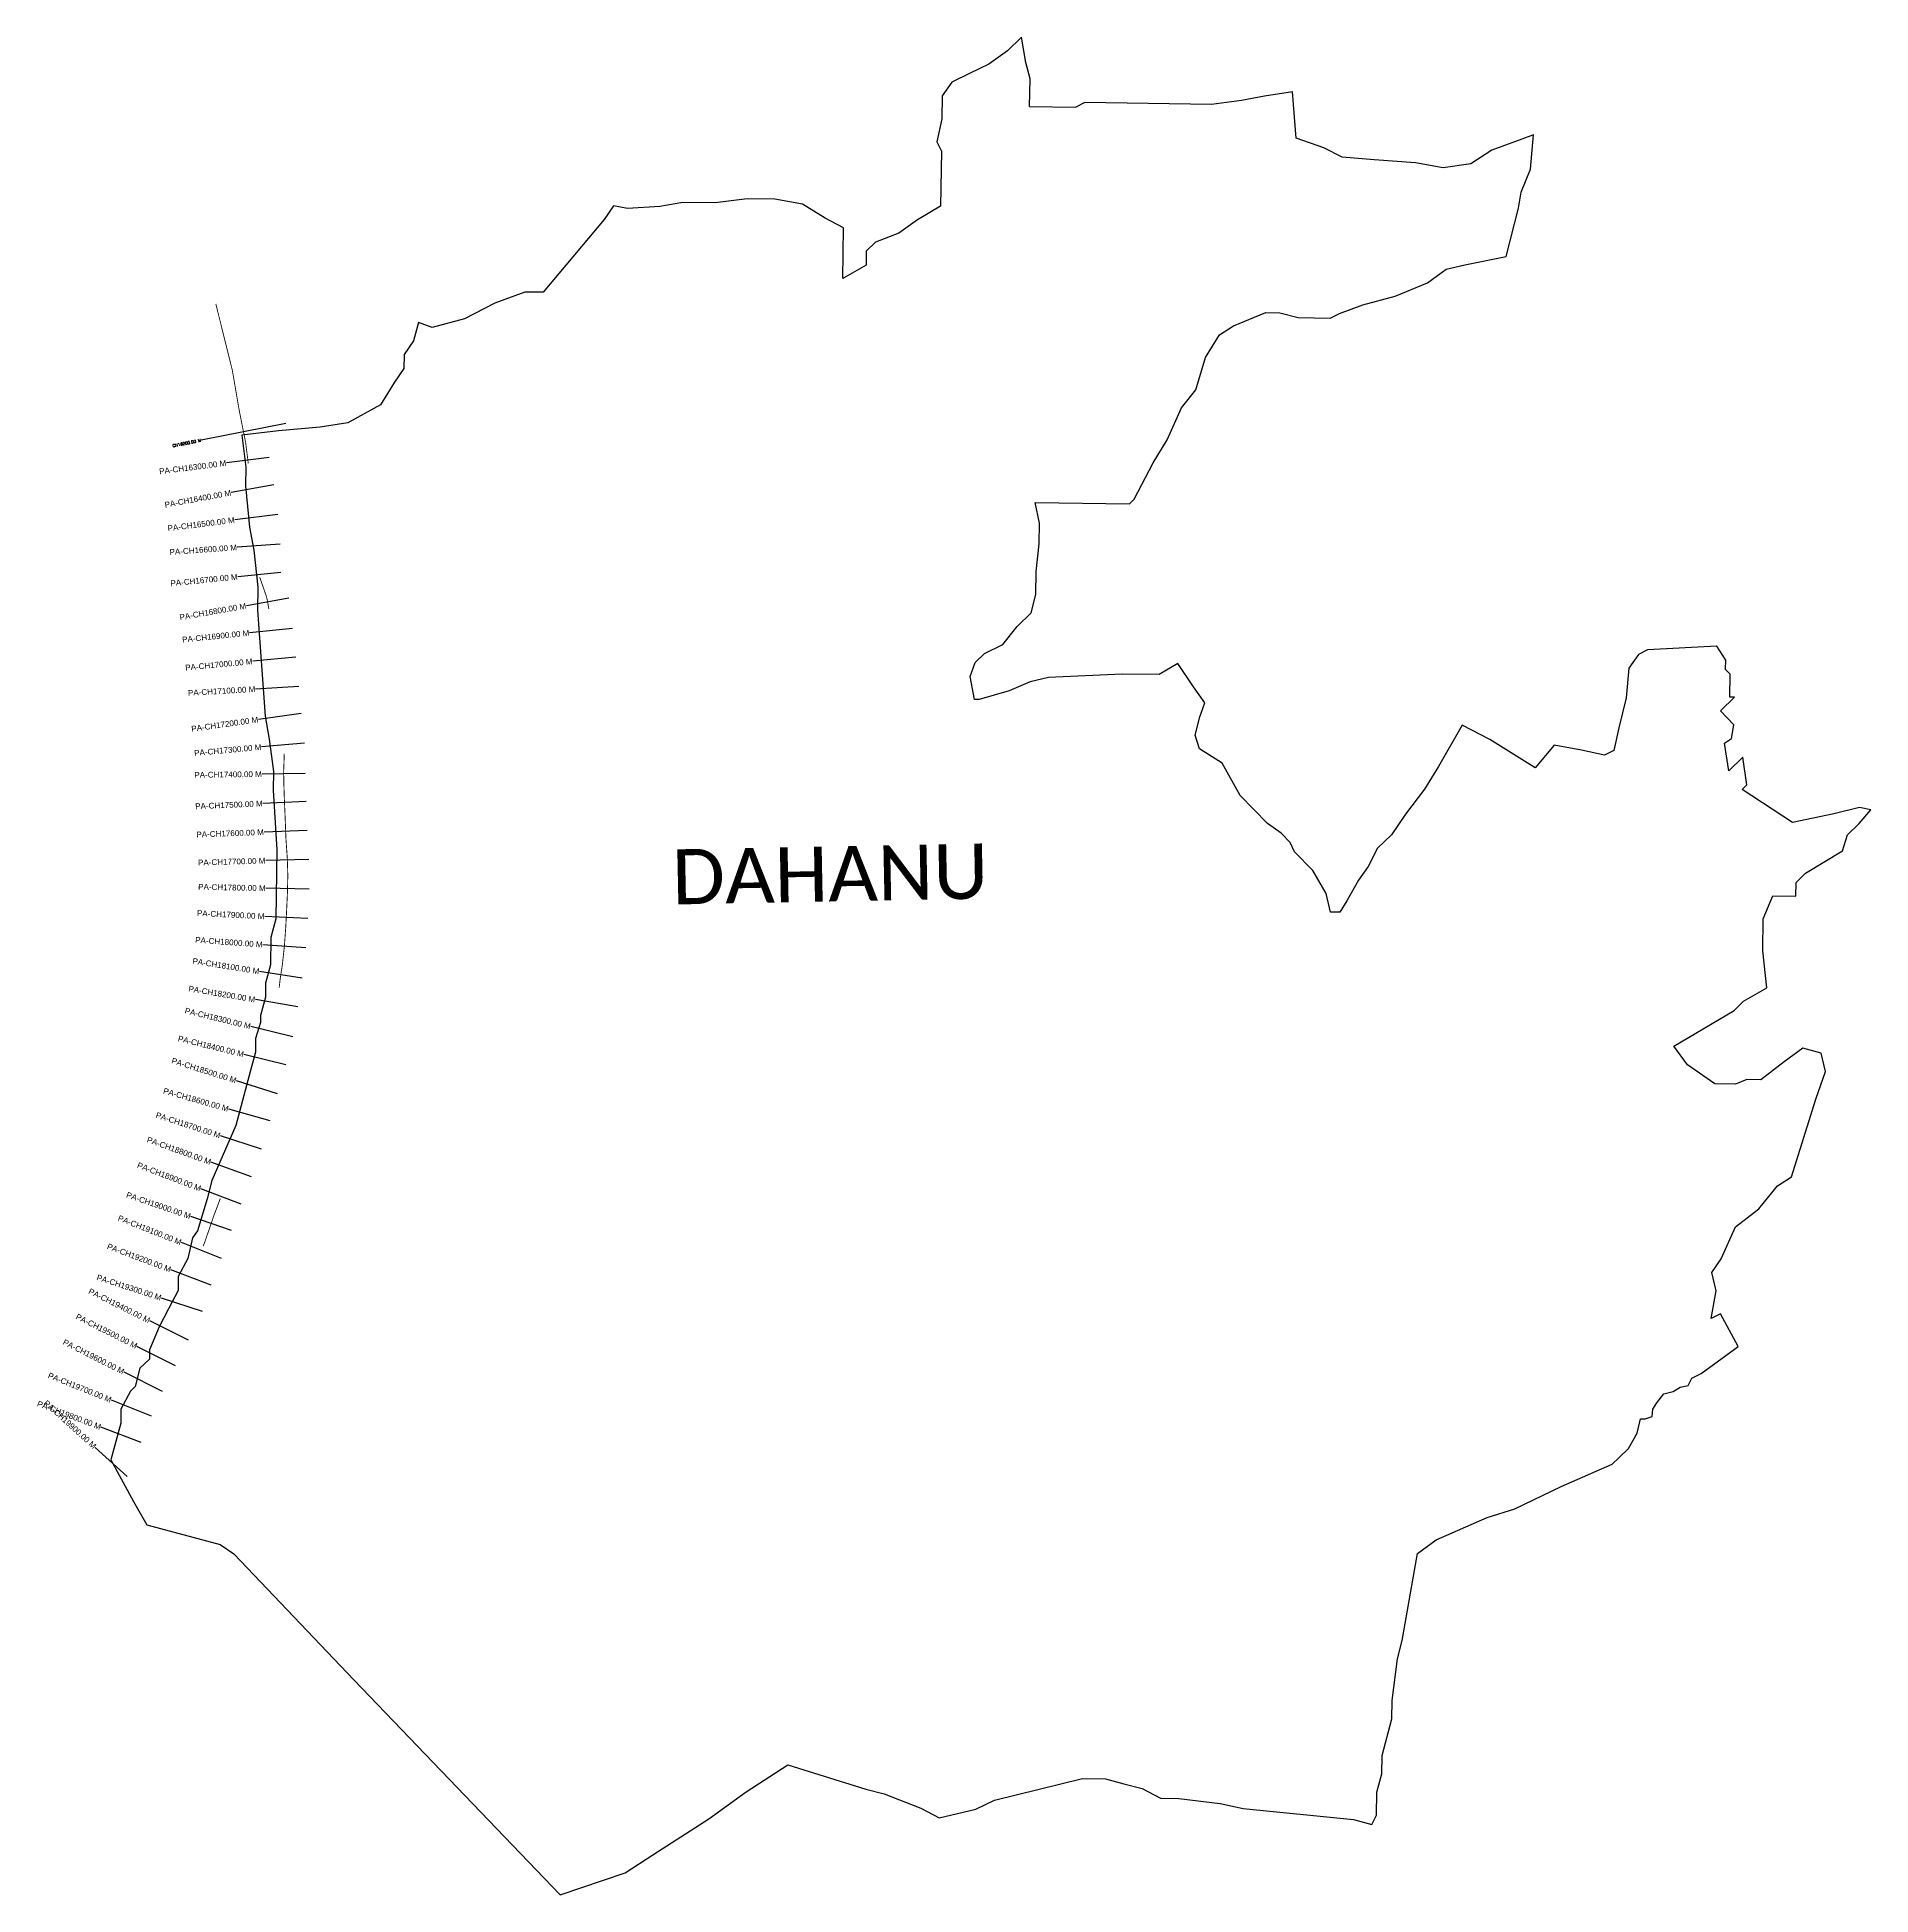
# Model space of a CAD drawing. Header units: metres. Extents: x 260794 to 267165, y 2208696 to 2215152.
import ezdxf
from ezdxf.enums import TextEntityAlignment as Align

# ---------------------------------------------------------------- set-up
doc = ezdxf.new("R2010")
doc.units = ezdxf.units.M
for name, color, linetype in [('CS', 134, 'Continuous'), ('CSMark', 6, 'Continuous'), ('NATURALLY PROTECTED', 3, 'Continuous'), ('village', 3, 'Continuous'), ('VILLAGE NAME', 250, 'Continuous')]:
    doc.layers.add(name, color=color, linetype=linetype)
doc.styles.add('DynamicDimensions', font='arial.ttf')
doc.styles.get("Standard").update_dxf_attribs({"font": 'simplex.shx'})

msp = doc.modelspace()

# ---------------------------------------------------------------- linework, layer by layer
at = {"color": 3, "flags": 128}
msp.add_lwpolyline([(264242.3, 2214911.1), (264402.3, 2214908.6)], dxfattribs=at)
at = {"layer": 'CS'}
for p, q in [((261658.3, 2213809.4), (261364, 2213751)), ((261600.8, 2213690.8), (261452, 2213672)), ((261616.4, 2213596.5), (261468.9, 2213569.1)), ((261630.2, 2213493.1), (261481.3, 2213474.3)), ((261638.9, 2213389.4), (261489.3, 2213378.8)), ((261641.1, 2213291.7), (261491.8, 2213276.8)), ((261668.9, 2213201.6), (261521.2, 2213175.8)), ((261681.6, 2213097.1), (261532.4, 2213081.8)), ((261692.6, 2212997.3), (261543.3, 2212982.9)), ((261703, 2212894.9), (261553.3, 2212886.3)), ((261711.8, 2212801.6), (261563.2, 2212780.6)), ((261723.7, 2212698.6), (261574.3, 2212685)), ((261725.9, 2212593), (261575.9, 2212591)), ((261728.6, 2212495.3), (261578.7, 2212488.8)), ((261732.7, 2212394.9), (261582.8, 2212389.4)), ((261738.5, 2212294.5), (261588.6, 2212290.1)), ((261739.1, 2212190.7), (261589.1, 2212194)), ((261734.7, 2212088.6), (261584.9, 2212096.3)), ((261728, 2211987.2), (261578.4, 2211998.1)), ((261714.9, 2211881.7), (261566.7, 2211905.2)), ((261700.5, 2211782.1), (261552.6, 2211807)), ((261682.4, 2211678.2), (261536.7, 2211713.9)), ((261658.6, 2211581.1), (261512.9, 2211616.7)), ((261629.6, 2211480.3), (261486.6, 2211525.4)), ((261604.1, 2211385.8), (261459.8, 2211426.9)), ((261573.9, 2211287.4), (261431.4, 2211334)), ((261539.4, 2211191.2), (261398.3, 2211242)), ((261503.6, 2211096.5), (261363.3, 2211149.7)), ((261469.8, 2211005), (261327.9, 2211053.6)), ((261434.7, 2210907.6), (261295.3, 2210962.9)), ((261399.4, 2210815.4), (261259.1, 2210868.3)), ((261368.6, 2210723.9), (261226, 2210770.3)), ((261320, 2210624.1), (261185.8, 2210691)), ((261275.1, 2210534.4), (261141.1, 2210601.9)), ((261229.9, 2210444.9), (261096.2, 2210512.8)), ((261191.6, 2210360), (261052.2, 2210415.5)), ((261156.2, 2210267.8), (261015.9, 2210321.1)), ((261107.3, 2210150.5), (260996.4, 2210251.4))]:
    msp.add_line(p, q, dxfattribs=at)
at = {"layer": 'NATURALLY PROTECTED', "color": 2, "const_width": 3, "flags": 128}
for points in [[(261415.1, 2214224.6), (261472.4, 2213993.9), (261495.9, 2213857.2), (261518.7, 2213742.4), (261527.7, 2213671.1)], [(261567.7, 2213274.5), (261589.2, 2213212.9), (261593.8, 2213196.1), (261599.3, 2213164.7)], [(261651.7, 2212662.4), (261652.6, 2212651.8), (261650.8, 2212600.2), (261651.3, 2212559.9), (261653, 2212508), (261656.2, 2212432.5), (261658.7, 2212366.2), (261663.4, 2212297.5), (261665.2, 2212238.4), (261663.8, 2212177.3), (261660.9, 2212113.7), (261658.1, 2212059.7), (261653.1, 2211990.7), (261645.9, 2211925.7), (261639, 2211882), (261635.2, 2211848.9)], [(261430.7, 2211116), (261408.4, 2211057), (261376.6, 2210964.5), (261371.2, 2210950.8)]]:
    msp.add_lwpolyline(points, dxfattribs=at)
at = {"layer": 'village', "color": 3}
msp.add_lwpolyline([(264242.3, 2214911.1), (264243.8, 2215007.1), (264228.7, 2215063.3), (264214, 2215151.5), (264165.3, 2215104.3), (264100.6, 2215057.3), (264036.1, 2215026.2), (263971.6, 2214995.2), (263938.9, 2214947.7), (263937.7, 2214867.7), (263920.5, 2214788), (263936, 2214755.8), (263933, 2214563.8), (263852.3, 2214517.1), (263787.6, 2214470.1), (263707.2, 2214439.3), (263674.7, 2214407.8), (263673.9, 2214359.8), (263593.2, 2214313), (263595.9, 2214489), (263532.4, 2214522), (263453.2, 2214571.2), (263357.5, 2214588.6), (263261.5, 2214590.1), (263149.3, 2214575.8), (263037.3, 2214577.5), (262957.1, 2214562.8), (262845, 2214556.5), (262797.2, 2214565.2), (262764.4, 2214517.7), (262552.6, 2214264.9), (262488.6, 2214265.9), (262384, 2214227.5), (262279.2, 2214173.1), (262166.8, 2214142.8), (262119, 2214159.6), (262102, 2214095.8), (262069.3, 2214048.4), (262068.6, 2214000.4), (262035.9, 2213952.9), (261986.7, 2213873.6), (261873.7, 2213811.3), (261777.5, 2213796.8), (261633.3, 2213783), (261505.1, 2213769), (261519.4, 2213656.8), (261518.4, 2213592.8), (261532.2, 2213448.6), (261547, 2213368.4), (261561, 2213240.2), (261559.8, 2213160.2), (261586.2, 2212791.8), (261600.9, 2212711.6), (261615.2, 2212599.4), (261614.3, 2212535.4), (261627.1, 2212327.2), (261623.4, 2212087.3), (261606.5, 2212023.5), (261605, 2211927.6), (261588, 2211863.8), (261587.3, 2211815.8), (261570.3, 2211752.1), (261569.9, 2211728.1), (261553.1, 2211672.4), (261552.4, 2211624.4), (261535.4, 2211560.7), (261484.5, 2211369.5), (261401.5, 2211178.8), (261384.6, 2211115), (261350.9, 2211003.6), (261334.5, 2210979.8), (261317.5, 2210908), (261284.5, 2210844.6), (261283.7, 2210796.6), (261250.8, 2210733.1), (261217.8, 2210669.6), (261184.6, 2210590.1), (261184.1, 2210558.1), (261151.6, 2210526.6), (261134.7, 2210462.9), (261118.4, 2210447.1), (261085.4, 2210383.6), (261084.7, 2210335.6), (261050.8, 2210208.2), (261128.6, 2210063), (261175.3, 2209982.3), (261430.2, 2209914.4), (261477.8, 2209881.7), (261895, 2209443.3), (262611.6, 2208696.4), (262836.7, 2208773), (262933.6, 2208835.5), (262982.1, 2208866.8), (263127.6, 2208960.5), (263257, 2209054.5), (263402.4, 2209148.4), (263673.1, 2209064.2), (263736.8, 2209047.2), (263864, 2208997.3), (263927.6, 2208964.4), (264056, 2208994.4), (264120.5, 2209025.4), (264425.6, 2209100.7), (264505.6, 2209099.5), (264569.3, 2209082.5), (264633, 2209065.5), (264696.5, 2209032.6), (264760.5, 2209031.6), (264904.2, 2209013.4), (264984, 2208996.2), (265367.4, 2208958.3), (265431.1, 2208941.4), (265447.6, 2208973.1), (265448.8, 2209053.1), (265465.8, 2209116.9), (265466.7, 2209180.8), (265500.7, 2209308.3), (265501.7, 2209372.2), (265519.8, 2209516), (265536.8, 2209579.7), (265589.5, 2209882.9), (265654.2, 2209929.9), (265831.3, 2210007.2), (265927.8, 2210037.7), (266089, 2210115.3), (266266.1, 2210192.6), (266290.5, 2210216.2), (266322.9, 2210247.6), (266352.5, 2210300.6), (266364.5, 2210351), (266380.5, 2210350.8), (266404.6, 2210358.4), (266407.1, 2210384.5), (266421.4, 2210406.1), (266445.9, 2210437.8), (266478, 2210445.3), (266502.5, 2210460.5), (266529.7, 2210466.8), (266542.7, 2210492.3), (266574.9, 2210507.8), (266704.3, 2210601.8), (266642, 2210714.8), (266609.8, 2210699.2), (266627.3, 2210795), (266612.3, 2210859.2), (266645, 2210906.7), (266694.7, 2211017.9), (266775.6, 2211080.7), (266840.9, 2211159.7), (266889.3, 2211191), (266973.5, 2211461.6), (267006.9, 2211557.1), (266991.9, 2211621.4), (266928.2, 2211638.3), (266863.4, 2211591.3), (266782.5, 2211528.6), (266734.5, 2211529.3), (266694.3, 2211513.9), (266622.3, 2211515), (266527.3, 2211580.5), (266480.3, 2211645.2), (266690.2, 2211769.9), (266722.7, 2211801.5), (266803.4, 2211848.2), (266789.3, 2211976.4), (266791, 2212088.4), (266824.2, 2212167.9), (266904.2, 2212166.6), (266905, 2212214.6), (266937.4, 2212246.1), (267066.6, 2212324.2), (267083.4, 2212379.9), (267124, 2212419.3), (267164.8, 2212466.6), (267124.9, 2212475.3), (267036.6, 2212452.6), (266892.1, 2212422.8), (266717.9, 2212537.5), (266734.1, 2212553.2), (266719.6, 2212649.4), (266670.9, 2212602.2), (266656.4, 2212698.4), (266680.6, 2212714), (266689.3, 2212761.9), (266642.1, 2212810.6), (266690.8, 2212857.9), (266674.8, 2212858.1), (266676, 2212938.1), (266660.3, 2212954.3), (266660.8, 2212986.3), (266629.5, 2213034.8), (266389.3, 2213022.5), (266357.1, 2213006.9), (266324.4, 2212959.4), (266314.8, 2212855.6), (266289.2, 2212752), (266272, 2212672.3), (266239.7, 2212656.7), (266160, 2212674), (266064.3, 2212691.4), (265999.1, 2212612.4), (265840.6, 2212710.8), (265745.4, 2212760.3), (265663.2, 2212617.6), (265614, 2212538.3), (265548.7, 2212451.3), (265499.6, 2212380.1), (265450.9, 2212332.9), (265417.9, 2212269.3), (265385.2, 2212221.8), (265344.1, 2212150.5), (265319.5, 2212110.8), (265287.5, 2212111.3), (265272.5, 2212175.6), (265225.7, 2212256.3), (265162.7, 2212321.2), (265147.2, 2212353.5), (265115.7, 2212386), (265068.2, 2212418.6), (265021, 2212467.4), (264973.7, 2212516.1), (264911.4, 2212629), (264832.2, 2212678.2), (264816.9, 2212726.5), (264833.9, 2212790.2), (264850.6, 2212838), (264811.5, 2212894.6), (264756.7, 2212975.4), (264692.1, 2212936.4), (264564.2, 2212938.3), (264308, 2212926.2), (264243.8, 2212911.2), (264171.3, 2212880.3), (264066.9, 2212849.9), (264050.9, 2212850.2), (264036.1, 2212930.4), (264052.8, 2212978.1), (264085.3, 2213009.7), (264149.8, 2213040.6), (264198.8, 2213103.9), (264247.5, 2213151.1), (264264.4, 2213214.9), (264265.6, 2213294.8), (264275.1, 2213390.7), (264276.2, 2213462.7), (264261.3, 2213534.9), (264589.2, 2213529.9), (264605.5, 2213545.6), (264671.4, 2213672.6), (264720.6, 2213751.9), (264770.3, 2213863.1), (264819.3, 2213926.4), (264852.9, 2214037.9), (264902.1, 2214117.1), (264950.6, 2214148.3), (265063.3, 2214194.6), (265111.3, 2214193.9), (265175.1, 2214176.9), (265287, 2214175.2), (265319.2, 2214190.7), (265399.7, 2214221.5), (265512.1, 2214251.8), (265624.9, 2214298), (265689.6, 2214345), (265753.8, 2214360), (265898.2, 2214389.9), (265940.8, 2214557.2), (265949.6, 2214613), (265982.9, 2214692.5), (265992.7, 2214812.4), (265952.4, 2214797), (265847.9, 2214758.6), (265775.2, 2214711.7), (265679, 2214697.2), (265583.2, 2214714.6), (265439.4, 2214724.8), (265327.6, 2214734.6), (265264, 2214767.5), (265168.6, 2214801), (265155, 2214961.2), (265058.8, 2214946.6), (264978.6, 2214931.8), (264874.4, 2214917.5), (264434.5, 2214924.2), (264402.3, 2214908.6)], dxfattribs=at)

# ---------------------------------------------------------------- texts
at = {"layer": 'CSMark'}
msp.add_text('CH16200.00 M', height=10, rotation=11.23151, dxfattribs=at).set_placement((261363, 2213750.8), align=Align.MIDDLE_RIGHT)
at = {"layer": 'CSMark', "style": 'DynamicDimensions'}
for s, rotation, p in [('PA-CH16300.00 M', 7.21033, (261451, 2213671.9)), ('PA-CH16400.00 M', 10.52642, (261467.9, 2213568.9)), ('PA-CH16500.00 M', 7.21509, (261480.3, 2213474.1)), ('PA-CH16600.00 M', 4.05744, (261488.3, 2213378.7)), ('PA-CH16700.00 M', 5.73324, (261490.8, 2213276.7)), ('PA-CH16800.00 M', 9.93003, (261520.2, 2213175.6)), ('PA-CH16900.00 M', 5.85122, (261531.4, 2213081.7)), ('PA-CH17000.00 M', 5.48915, (261542.3, 2212982.8)), ('PA-CH17100.00 M', 3.26316, (261552.3, 2212886.3)), ('PA-CH17200.00 M', 8.04231, (261562.2, 2212780.5)), ('PA-CH17300.00 M', 5.18267, (261573.3, 2212685)), ('PA-CH17400.00 M', 0.74263, (261574.9, 2212591)), ('PA-CH17500.00 M', 2.47841, (261577.7, 2212488.8)), ('PA-CH17600.00 M', 2.11025, (261581.8, 2212389.3)), ('PA-CH17700.00 M', 1.68418, (261587.6, 2212290.1)), ('PA-CH17800.00 M', 358.71147, (261588.1, 2212194.1)), ('PA-CH17900.00 M', 357.08256, (261583.9, 2212096.3)), ('PA-CH18000.00 M', 355.82179, (261577.4, 2211998.2)), ('PA-CH18100.00 M', 350.97039, (261565.8, 2211905.4)), ('PA-CH18200.00 M', 350.4682, (261551.6, 2211807.1)), ('PA-CH18300.00 M', 346.24476, (261535.7, 2211714.1)), ('PA-CH18400.00 M', 346.24476, (261511.9, 2211617)), ('PA-CH18500.00 M', 342.48746, (261485.6, 2211525.7)), ('PA-CH18600.00 M', 344.11087, (261458.8, 2211427.1)), ('PA-CH18700.00 M', 341.89458, (261430.4, 2211334.4)), ('PA-CH18800.00 M', 340.18903, (261397.4, 2211242.4)), ('PA-CH18900.00 M', 339.21874, (261362.4, 2211150.1)), ('PA-CH19000.00 M', 341.07438, (261327, 2211053.9)), ('PA-CH19100.00 M', 338.36765, (261294.4, 2210963.2)), ('PA-CH19200.00 M', 339.362, (261258.1, 2210868.6)), ('PA-CH19400.00 M', 333.50743, (261184.9, 2210691.4)), ('PA-CH19300.00 M', 341.96823, (261225.1, 2210770.6)), ('PA-CH19500.00 M', 333.26171, (261140.2, 2210602.3)), ('PA-CH19600.00 M', 333.0937, (261095.3, 2210513.2)), ('PA-CH19700.00 M', 338.27911, (261051.3, 2210415.9)), ('PA-CH19800.00 M', 339.21884, (261015, 2210321.4)), ('PA-CH19900.00 M', 317.70425, (260995.6, 2210252.1))]:
    msp.add_text(s, height=20, rotation=rotation, dxfattribs=at).set_placement(p, align=Align.MIDDLE_RIGHT)
at = {"layer": 'VILLAGE NAME', "insert": (262998.1, 2212329), "char_height": 191.456, "attachment_point": 1, "rotation": 1.10283}
msp.add_mtext_dynamic_manual_height_columns('{\\fCalibri|b0|i0|c0|p34;DAHANU}', width=161.46, gutter_width=957.3, heights=[0], dxfattribs=at)

doc.saveas('drawing.dxf')
